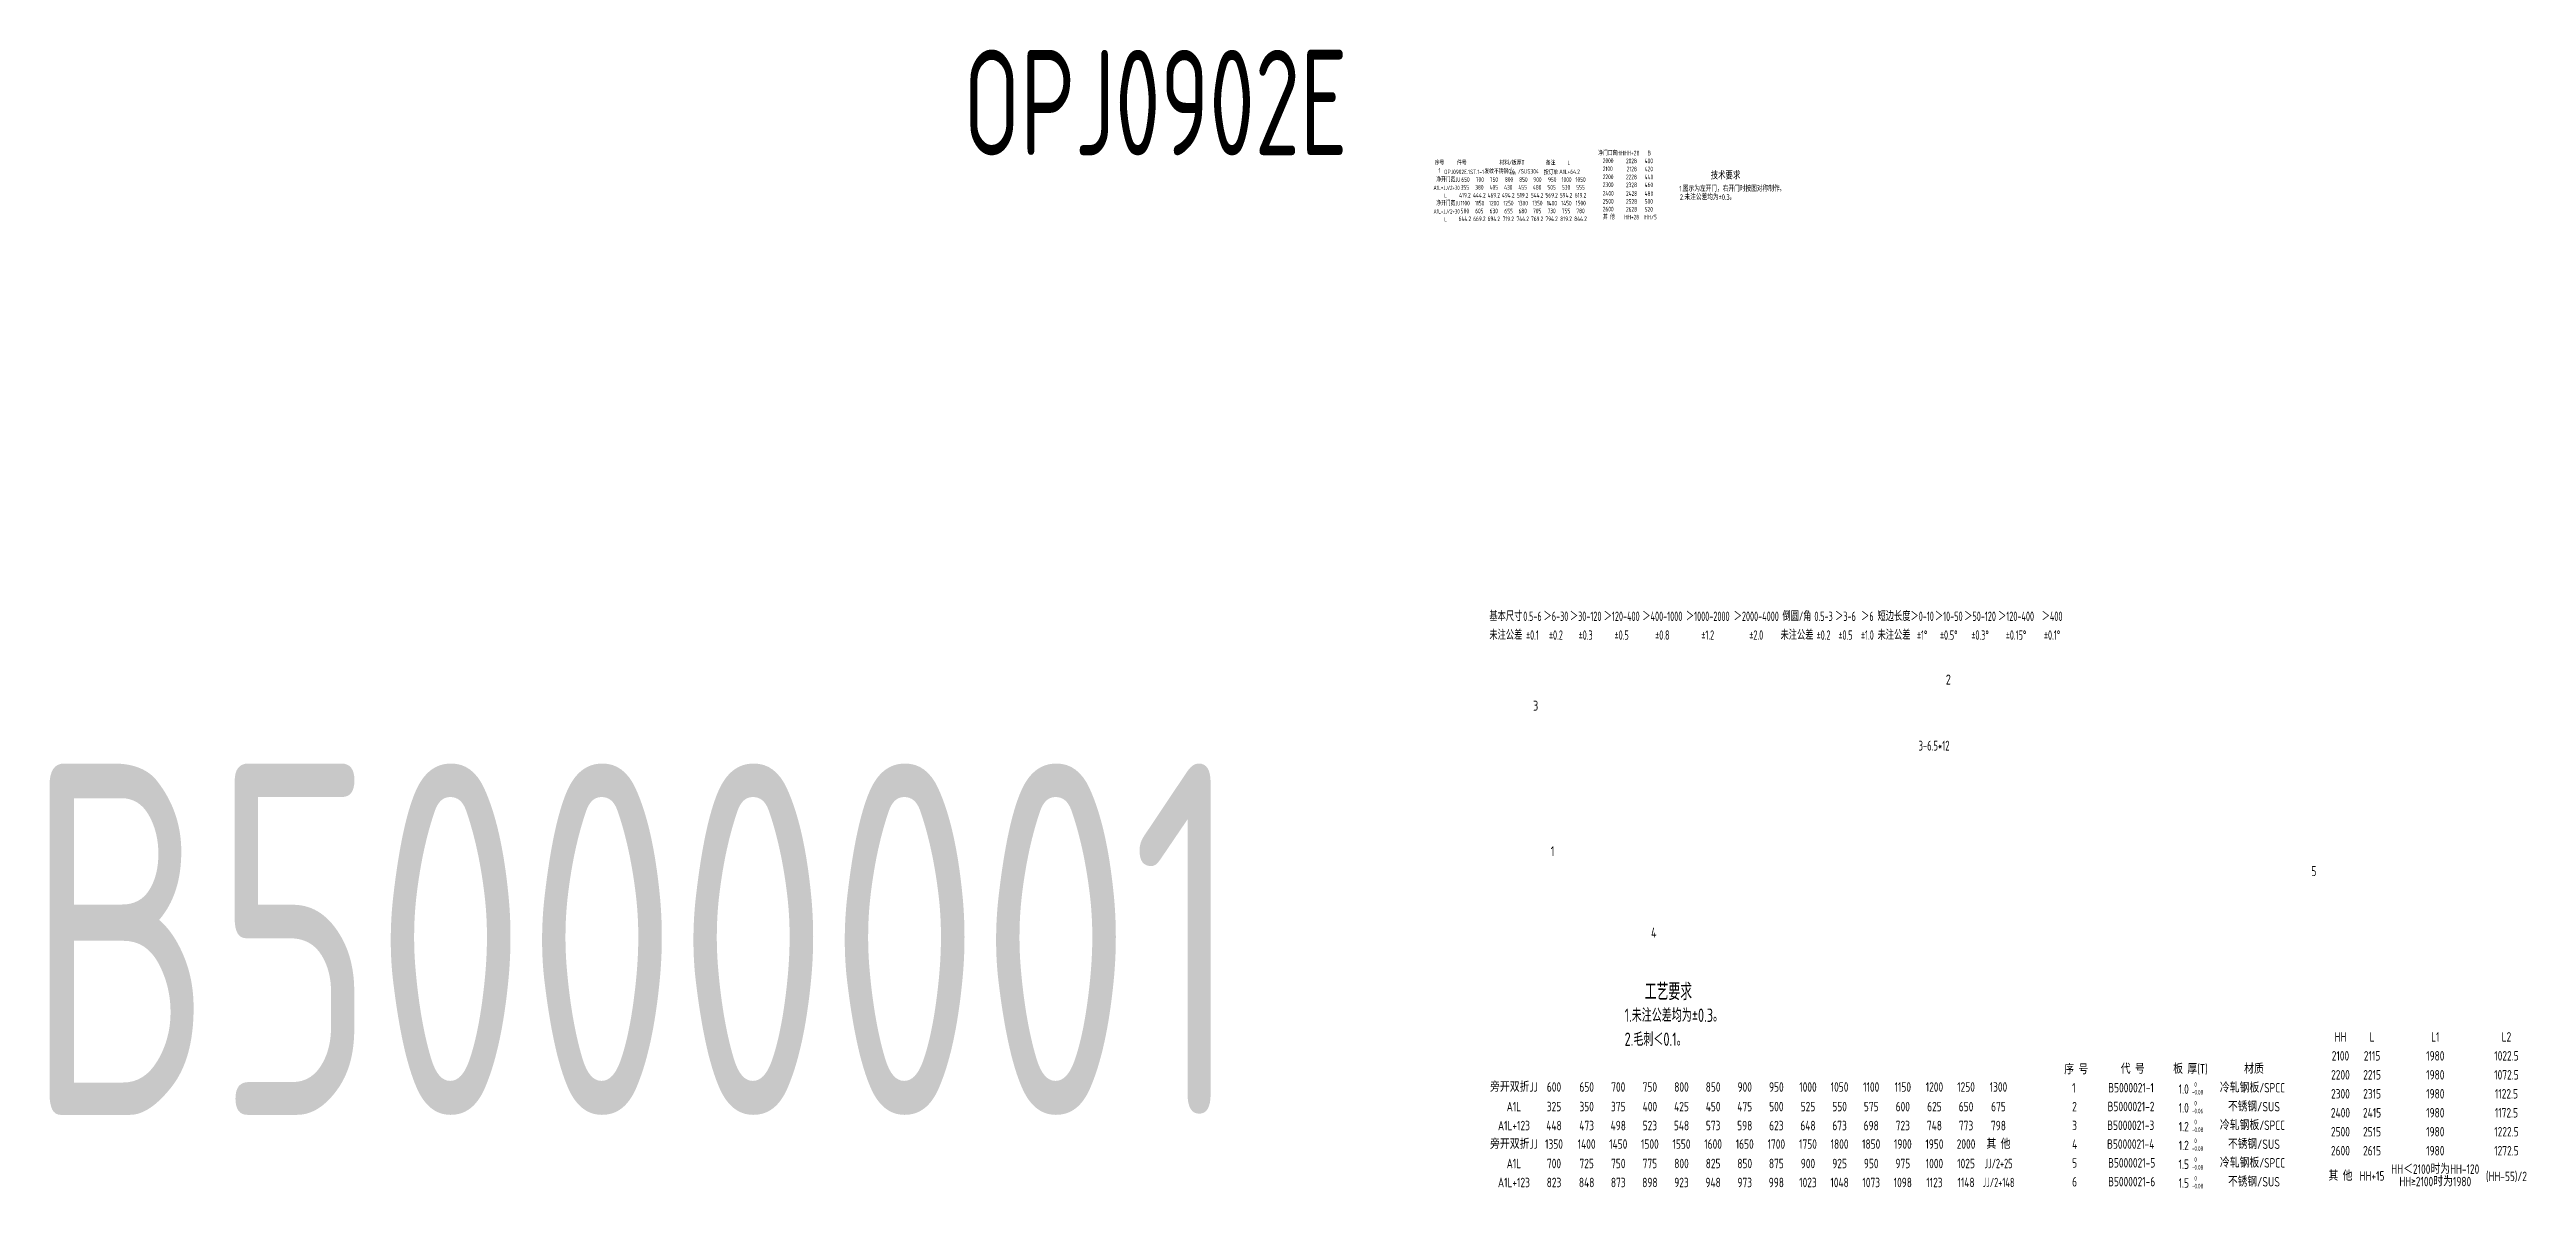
# Model space of a CAD drawing. Header units: inches. Extents: x 14216 to 120088, y -29410 to 23559.
# Drawn here: x 76265 to 83316, y 5858 to 9100 of the extents above; entities that cross this region are included whole.
import ezdxf
from ezdxf.enums import TextEntityAlignment as Align

# ---------------------------------------------------------------- set-up
doc = ezdxf.new("R2010")
doc.units = ezdxf.units.IN
doc.header["$LTSCALE"] = 0.3
doc.header["$MEASUREMENT"] = 0
for name, color, linetype in [('1粗实线', 4, 'Continuous'), ('2', 2, 'Continuous'), ('2细实线', 2, 'Continuous'), ('7', 4, 'Continuous')]:
    doc.layers.add(name, color=color, linetype=linetype)
doc.layers.add('粗实线', color=7, linetype='Continuous', lineweight=30)
doc.styles.add('HZ', font='isocp2.shx', dxfattribs={"width": 0.7, "bigfont": 'hztxt.shx'})

msp = doc.modelspace()

# ---------------------------------------------------------------- texts
at = {"layer": '1粗实线', "color": 4, "style": 'HZ', "width": 0.8}
for s, height, p in [('2', 28.512, (81663.174, 7292.899)), ('3', 28.512, (80488.306, 7218.354)), ('1', 28.512, (80538.459, 6804.048)), ('5', 28.5, (82703.137, 6747.49)), ('4', 28.512, (80824.091, 6572.441))]:
    msp.add_text(s, height=height, dxfattribs=at).set_placement(p)
at = {"layer": '2', "style": 'HZ'}
for s, height, width, p in [('净门口高HH', 13.31, 0.75, (80673.697, 8798.919)), ('2000', 13.31, 0.75, (80686.548, 8777.202)), ('2100', 13.31, 0.75, (80686.548, 8754.156)), ('2200', 13.31, 0.75, (80686.548, 8731.417)), ('HH+28', 13.31, 0.75, (80748.018, 8798.919)), ('2028', 13.31, 0.75, (80752.572, 8776.67)), ('2228', 13.31, 0.75, (80752.572, 8730.885)), ('2128', 13.31, 0.75, (80754.591, 8753.624)), ('400', 13.31, 0.75, (80805.812, 8776.67)), ('440', 13.31, 0.75, (80805.812, 8730.885)), ('420', 13.31, 0.75, (80805.939, 8753.624)), ('B', 13.31, 0.75, (80814.188, 8798.919)), ('A1L=JJ/2+30', 11.979, 0.75, (80204.602, 8700.642)), ('净开门宽JJ', 13.31, 0.75, (80212.673, 8723.514)), ('L', 11.979, 0.75, (80235.622, 8678.257)), ('650', 13.31, 0.75, (80283.91, 8723.514)), ('700', 13.31, 0.75, (80325.05, 8723.514)), ('750', 13.31, 0.75, (80364.718, 8723.514)), ('800', 13.31, 0.75, (80407.725, 8723.514)), ('850', 13.31, 0.75, (80448.47, 8723.514)), ('900', 13.31, 0.75, (80488.803, 8723.514)), ('950', 13.31, 0.75, (80530.75, 8723.514)), ('1000', 13.31, 0.75, (80569.236, 8723.514)), ('1050', 13.31, 0.75, (80608.904, 8723.514)), ('2300', 13.31, 0.75, (80686.548, 8709.032)), ('2400', 13.31, 0.75, (80686.548, 8684.227)), ('2500', 13.31, 0.75, (80686.548, 8661.842)), ('2328', 13.31, 0.75, (80752.572, 8708.5)), ('2428', 13.31, 0.75, (80752.572, 8683.695)), ('2528', 13.31, 0.75, (80752.572, 8661.31)), ('460', 13.31, 0.75, (80805.812, 8708.5)), ('480', 13.31, 0.75, (80805.812, 8683.695)), ('500', 13.31, 0.75, (80805.812, 8661.31)), ('A1L=JJ/2+30', 11.979, 0.75, (80204.602, 8633.487)), ('净开门宽JJ', 13.31, 0.75, (80212.673, 8656.359)), ('L', 11.979, 0.75, (80235.622, 8611.092)), ('1100', 13.31, 0.75, (80281.651, 8656.359)), ('1150', 13.31, 0.75, (80322.396, 8656.359)), ('1200', 13.31, 0.75, (80362.729, 8656.359)), ('1250', 13.31, 0.75, (80403.656, 8656.359)), ('1300', 13.31, 0.75, (80444.796, 8656.359)), ('1350', 13.31, 0.75, (80485.936, 8656.359)), ('1400', 13.31, 0.75, (80527.076, 8656.359)), ('1450', 13.31, 0.75, (80568.216, 8656.359)), ('1500', 13.31, 0.75, (80609.356, 8656.359)), ('其 他', 13.31, 0.75, (80686.548, 8617.072)), ('2600', 13.31, 0.75, (80686.548, 8639.457)), ('HH+28', 13.31, 0.75, (80747.482, 8616.54)), ('2628', 13.31, 0.75, (80752.572, 8638.925)), ('HH/5', 13.31, 0.75, (80804.966, 8616.54)), ('520', 13.31, 0.75, (80805.812, 8638.925)), ('不锈钢/SUS', 27, 0.85, (82466.374, 6077.852)), ('不锈钢/SUS', 27, 0.85, (82466.374, 5970.932)), ('不锈钢/SUS', 27, 0.85, (82466.374, 5864.012))]:
    msp.add_text(s, height=height, dxfattribs=dict(at, width=width)).set_placement(p)
for s, height, width, p in [('419.2', 13.31, 0.75, (80294.019, 8685.624)), ('355', 13.31, 0.75, (80294.019, 8708.009)), ('444.2', 13.31, 0.75, (80335.159, 8685.624)), ('380', 13.31, 0.75, (80335.159, 8708.009)), ('469.2', 13.31, 0.75, (80376.299, 8685.624)), ('405', 13.31, 0.75, (80376.299, 8708.009)), ('494.2', 13.31, 0.75, (80417.439, 8685.624)), ('430', 13.31, 0.75, (80417.439, 8708.009)), ('519.2', 13.31, 0.75, (80458.579, 8685.624)), ('455', 13.31, 0.75, (80458.579, 8708.009)), ('544.2', 13.31, 0.75, (80499.719, 8685.624)), ('480', 13.31, 0.75, (80499.719, 8708.009)), ('569.2', 13.31, 0.75, (80540.859, 8685.624)), ('505', 13.31, 0.75, (80540.859, 8708.009)), ('594.2', 13.31, 0.75, (80581.999, 8685.624)), ('530', 13.31, 0.75, (80581.999, 8708.009)), ('619.2', 13.31, 0.75, (80623.139, 8685.624)), ('555', 13.31, 0.75, (80623.139, 8708.009)), ('644.2', 13.31, 0.75, (80294.019, 8618.459)), ('580', 13.31, 0.75, (80294.019, 8640.854)), ('669.2', 13.31, 0.75, (80335.159, 8618.459)), ('605', 13.31, 0.75, (80335.159, 8640.854)), ('694.2', 13.31, 0.75, (80376.299, 8618.459)), ('630', 13.31, 0.75, (80376.299, 8640.854)), ('719.2', 13.31, 0.75, (80417.439, 8618.459)), ('655', 13.31, 0.75, (80418.342, 8640.296)), ('744.2', 13.31, 0.75, (80458.579, 8618.459)), ('680', 13.31, 0.75, (80458.579, 8640.854)), ('769.2', 13.31, 0.75, (80499.719, 8618.459)), ('705', 13.31, 0.75, (80499.719, 8640.854)), ('794.2', 13.31, 0.75, (80540.859, 8618.459)), ('730', 13.31, 0.75, (80540.859, 8640.854)), ('819.2', 13.31, 0.75, (80581.999, 8618.459)), ('755', 13.31, 0.75, (80581.999, 8640.854)), ('844.2', 13.31, 0.75, (80623.139, 8618.459)), ('780', 13.31, 0.75, (80623.139, 8640.854)), ('HH', 27, 0.8, (82786.276, 6289.961)), ('L', 27, 0.8, (82876.276, 6289.961)), ('L1', 27, 0.8, (83056.277, 6289.961)), ('L2', 27, 0.8, (83258.777, 6289.961)), ('2100', 27, 0.8, (82786.276, 6235.961)), ('2115', 27, 0.8, (82876.276, 6235.961)), ('1980', 27, 0.8, (83056.277, 6235.961)), ('1022.5', 27, 0.8, (83258.777, 6235.961)), ('旁开双折JJ', 27, 0.8, (80433.528, 6147.348)), ('600', 27, 0.8, (80547.616, 6147.348)), ('650', 27, 0.8, (80640.528, 6147.348)), ('700', 27, 0.8, (80730.528, 6147.348)), ('750', 27, 0.8, (80820.528, 6147.348)), ('800', 27, 0.8, (80910.528, 6147.348)), ('850', 27, 0.8, (81000.528, 6147.348)), ('900', 27, 0.8, (81090.528, 6147.348)), ('950', 27, 0.8, (81180.528, 6147.348)), ('1000', 27, 0.8, (81270.528, 6147.348)), ('1050', 27, 0.8, (81360.528, 6147.348)), ('1100', 27, 0.8, (81450.528, 6147.348)), ('1150', 27, 0.8, (81540.528, 6147.348)), ('1200', 27, 0.8, (81630.528, 6147.348)), ('1250', 27, 0.8, (81720.528, 6147.348)), ('1300', 27, 0.8, (81812.778, 6147.348)), ('2300', 27, 0.8, (82786.276, 6127.961)), ('2200', 27, 0.8, (82786.276, 6181.961)), ('2315', 27, 0.8, (82876.276, 6127.961)), ('2215', 27, 0.8, (82876.276, 6181.961)), ('1980', 27, 0.8, (83056.277, 6181.961)), ('1980', 27, 0.8, (83056.277, 6127.961)), ('1072.5', 27, 0.8, (83258.777, 6181.961)), ('1122.5', 27, 0.8, (83258.777, 6127.961)), ('A1L', 27, 0.8, (80433.528, 6091.53)), ('325', 27, 0.8, (80547.616, 6091.53)), ('350', 27, 0.8, (80640.528, 6091.53)), ('375', 27, 0.8, (80730.528, 6091.53)), ('400', 27, 0.8, (80820.528, 6091.53)), ('425', 27, 0.8, (80910.528, 6091.53)), ('450', 27, 0.8, (81000.528, 6091.53)), ('475', 27, 0.8, (81090.528, 6091.53)), ('500', 27, 0.8, (81180.528, 6091.53)), ('525', 27, 0.8, (81270.528, 6091.53)), ('550', 27, 0.8, (81360.528, 6091.53)), ('575', 27, 0.8, (81450.528, 6091.53)), ('600', 27, 0.8, (81540.528, 6091.53)), ('625', 27, 0.8, (81630.528, 6091.53)), ('650', 27, 0.8, (81720.528, 6091.53)), ('675', 27, 0.8, (81812.778, 6091.53)), ('2400', 27, 0.8, (82786.276, 6073.961)), ('2415', 27, 0.8, (82876.276, 6073.961)), ('1980', 27, 0.8, (83056.277, 6073.961)), ('1172.5', 27, 0.8, (83258.777, 6073.961)), ('旁开双折JJ', 27, 0.8, (80433.528, 5984.863)), ('A1L+123', 27, 0.8, (80433.528, 6037.53)), ('1350', 27, 0.8, (80547.616, 5984.863)), ('448', 27, 0.8, (80547.616, 6037.53)), ('1400', 27, 0.8, (80640.528, 5984.863)), ('473', 27, 0.8, (80640.528, 6037.53)), ('1450', 27, 0.8, (80730.528, 5984.863)), ('498', 27, 0.8, (80730.528, 6037.53)), ('1500', 27, 0.8, (80820.528, 5984.863)), ('523', 27, 0.8, (80820.528, 6037.53)), ('1550', 27, 0.8, (80910.528, 5984.863)), ('548', 27, 0.8, (80910.528, 6037.53)), ('1600', 27, 0.8, (81000.528, 5984.863)), ('573', 27, 0.8, (81000.528, 6037.53)), ('1650', 27, 0.8, (81090.528, 5984.863)), ('598', 27, 0.8, (81090.528, 6037.53)), ('1700', 27, 0.8, (81180.528, 5984.863)), ('623', 27, 0.8, (81180.528, 6037.53)), ('1750', 27, 0.8, (81270.528, 5984.863)), ('648', 27, 0.8, (81270.528, 6037.53)), ('1800', 27, 0.8, (81360.528, 5984.863)), ('673', 27, 0.8, (81360.528, 6037.53)), ('1850', 27, 0.8, (81450.528, 5984.863)), ('698', 27, 0.8, (81450.528, 6037.53)), ('1900', 27, 0.8, (81540.528, 5984.863)), ('723', 27, 0.8, (81540.528, 6037.53)), ('1950', 27, 0.8, (81630.528, 5984.863)), ('748', 27, 0.8, (81630.528, 6037.53)), ('2000', 27, 0.8, (81720.528, 5984.863)), ('773', 27, 0.8, (81720.528, 6037.53)), ('其 他', 27, 0.8, (81812.778, 5984.863)), ('798', 27, 0.8, (81812.778, 6037.53)), ('2500', 27, 0.8, (82786.276, 6019.961)), ('2515', 27, 0.8, (82876.276, 6019.961)), ('1980', 27, 0.8, (83056.277, 6019.961)), ('1222.5', 27, 0.8, (83258.777, 6019.961)), ('A1L', 27, 0.8, (80433.528, 5929.53)), ('700', 27, 0.8, (80547.616, 5929.53)), ('725', 27, 0.8, (80640.528, 5929.53)), ('750', 27, 0.8, (80730.528, 5929.53)), ('775', 27, 0.8, (80820.528, 5929.53)), ('800', 27, 0.8, (80910.528, 5929.53)), ('825', 27, 0.8, (81000.528, 5929.53)), ('850', 27, 0.8, (81090.528, 5929.53)), ('875', 27, 0.8, (81180.528, 5929.53)), ('900', 27, 0.8, (81270.528, 5929.53)), ('925', 27, 0.8, (81360.528, 5929.53)), ('950', 27, 0.8, (81450.528, 5929.53)), ('975', 27, 0.8, (81540.528, 5929.53)), ('1000', 27, 0.8, (81630.528, 5929.53)), ('1025', 27, 0.8, (81720.528, 5929.53)), ('JJ/2+25', 27, 0.7, (81812.778, 5929.53)), ('2600', 27, 0.8, (82786.276, 5965.961)), ('2615', 27, 0.8, (82876.276, 5965.961)), ('HH＜2100时为HH-120', 27.00001, 0.8, (83056.277, 5913.52)), ('1980', 27, 0.8, (83056.277, 5965.961)), ('1272.5', 27, 0.8, (83258.777, 5965.961)), ('A1L+123', 27, 0.8, (80433.528, 5875.53)), ('823', 27, 0.8, (80547.616, 5875.53)), ('848', 27, 0.8, (80640.528, 5875.53)), ('873', 27, 0.8, (80730.528, 5875.53)), ('898', 27, 0.8, (80820.528, 5875.53)), ('923', 27, 0.8, (80910.528, 5875.53)), ('948', 27, 0.8, (81000.528, 5875.53)), ('973', 27, 0.8, (81090.528, 5875.53)), ('998', 27, 0.8, (81180.528, 5875.53)), ('1023', 27, 0.8, (81270.528, 5875.53)), ('1048', 27, 0.8, (81360.528, 5875.53)), ('1073', 27, 0.8, (81450.528, 5875.53)), ('1098', 27, 0.8, (81540.528, 5875.53)), ('1123', 27, 0.8, (81630.528, 5875.53)), ('1148', 27, 0.8, (81720.528, 5875.53)), ('JJ/2+148', 26.5, 0.7, (81812.778, 5875.53)), ('其 他', 27, 0.8, (82786.276, 5894.243)), ('HH+15', 27, 0.8, (82876.276, 5894.243)), ('HH≥2100时为1980', 27.00001, 0.8, (83056.277, 5878.23)), ('(HH-55)/2', 27, 0.8, (83258.777, 5892.878))]:
    msp.add_text(s, height=height, dxfattribs=dict(at, width=width)).set_placement(p, align=Align.MIDDLE_CENTER)
at = {"layer": '2', "color": 6, "style": 'HZ', "width": 0.75}
for s, p in [('1.未注公差均为±0.3。', (80748.525, 6332.591)), ('2.毛刺＜0.1。', (80748.417, 6264.333))]:
    msp.add_text(s, height=38, dxfattribs=at).set_placement(p)
at = {"layer": '2', "color": 2, "linetype": 'ByBlock', "style": 'HZ', "width": 0.8}
for s, p in [('序 号', (81999.94, 6183.776)), ('1', (82022.528, 6131.346)), ('2', (82022.528, 6077.886)), ('3', (82022.528, 6024.426)), ('4', (82022.528, 5970.966)), ('5', (82022.528, 5917.506)), ('6', (82022.528, 5864.046))]:
    msp.add_text(s, height=27, dxfattribs=at).set_placement(p)
for s, p in [('代 号', (82194.988, 6198.72)), ('板 厚(T)', (82359.264, 6198.72)), ('材质', (82540.153, 6198.72)), ('B5000021-1', (82190.247, 6145.26)), ('1.0', (82340.28, 6141.37)), ('冷轧钢板/SPCC', (82535.706, 6145.26)), ('B5000021-2', (82190.247, 6091.8)), ('1.0', (82340.28, 6087.91)), ('B5000021-4', (82189.299, 5984.88)), ('B5000021-3', (82189.299, 6038.34)), ('1.2', (82340.28, 6034.45)), ('1.2', (82340.28, 5980.99)), ('冷轧钢板/SPCC', (82535.706, 6038.34)), ('B5000021-5', (82191.954, 5931.42)), ('1.5', (82340.28, 5927.53)), ('冷轧钢板/SPCC', (82535.706, 5931.42)), ('B5000021-6', (82191.954, 5877.96)), ('1.5', (82340.28, 5874.07))]:
    msp.add_text(s, height=27, dxfattribs=at).set_placement(p, align=Align.MIDDLE_CENTER)
at = {"layer": '2', "color": 6, "attachment_point": 5, "style": 'HZ'}
for s, insert, char_height in [('\\A1;OPJ0902E', (79413.038, 8949.263), 300), ('3-6.5*12', (81629.512, 7118.843), 28), ('\\A1;B5000001', (77928.882, 6568.006), 1000)]:
    msp.add_mtext(s, dxfattribs=dict(at, insert=insert, char_height=char_height))
at = {"layer": '2', "char_height": 13.2828, "attachment_point": 1, "style": 'HZ'}
for s, insert in [(' 0\\P-0.08', (82363.769, 6161.222)), (' 0\\P-0.06', (82363.769, 6107.762)), (' 0\\P-0.08', (82363.769, 6054.302)), (' 0\\P-0.08', (82363.769, 6000.842)), (' 0\\P-0.08', (82363.769, 5947.382)), (' 0\\P-0.08', (82363.769, 5893.922))]:
    msp.add_mtext(s, dxfattribs=dict(at, insert=insert))
at = {"layer": '2细实线', "style": 'HZ', "width": 0.8}
for s, height, p in [('序号', 12.5971, (80221.654, 8778.116)), ('1', 12.597, (80221.654, 8756.014)), ('OPJ0902E.1ST.1-1', 12.59712, (80291.645, 8752.007)), ('件号', 12.5971, (80285.149, 8778.116)), ('材料/板厚T', 12.5971, (80428.122, 8778.116)), ('备注', 12.5971, (80538.017, 8777.779)), ('L', 12.597, (80589.957, 8777.779))]:
    msp.add_text(s, height=height, dxfattribs=at).set_placement(p, align=Align.MIDDLE_CENTER)
at = {"layer": '2细实线', "style": 'HZ'}
for s, height, width, p in [('发纹不锈钢0.6', 12.5971, 0.8, (80349.44, 8747.421)), ('-0.05', 8, 0.8, (80417.819, 8743.84)), (' 0', 8, 0.8, (80419.595, 8756.468)), ('/SUS304', 12.5971, 0.8, (80445.189, 8747.421)), ('1.图示为左开门，右开门时按图对称制作。', 16, 0.75, (80903.787, 8696.273)), ('2.未注公差均为±0.3。', 16, 0.75, (80905.899, 8672.187))]:
    msp.add_text(s, height=height, dxfattribs=dict(at, width=width)).set_placement(p)
at = {"layer": '2细实线', "style": 'HZ', "width": 0.8}
for s, p in [('按订单', (80539.027, 8752.483)), ('A1L+64.2', (80591.934, 8752.483))]:
    msp.add_text(s, height=12.5971, dxfattribs=at).set_placement(p, align=Align.MIDDLE)
at = {"layer": '2细实线', "linetype": 'ByBlock', "style": 'HZ', "width": 0.65}
for s, p in [('基本尺寸', (80410.578, 7487.106)), ('0.5-6', (80486.313, 7487.106)), ('＞6-30', (80553.138, 7487.106)), ('＞30-120', (80637.783, 7487.106)), ('＞120-400', (80740.248, 7487.106)), ('＞400-1000', (80856.078, 7487.106)), ('＞1000-2000', (80985.273, 7487.106)), ('＞2000-4000', (81123.378, 7487.106)), ('倒圆/角', (81239.208, 7487.106)), ('0.5-3', (81314.943, 7487.106)), ('＞3-6', (81377.313, 7487.106)), ('＞6', (81439.683, 7487.106)), ('短边长度', (81515.418, 7487.106)), ('＞0-10', (81595.608, 7487.106)), ('＞10-50', (81671.343, 7487.106)), ('＞50-120', (81760.443, 7487.106)), ('＞120-400', (81862.908, 7487.106)), ('＞400', (81965.373, 7487.106)), ('未注公差', (80410.578, 7433.646)), ('%%p0.1', (80486.313, 7433.646)), ('%%p0.2', (80553.138, 7433.646)), ('%%p0.3', (80637.783, 7433.646)), ('%%p0.5', (80740.248, 7433.646)), ('%%p0.8', (80856.078, 7433.646)), ('%%p1.2', (80985.273, 7433.646)), ('%%p2.0', (81123.378, 7433.646)), ('未注公差', (81239.208, 7433.646)), ('%%p0.2', (81314.943, 7433.646)), ('%%p0.5', (81377.313, 7433.646)), ('%%p1.0', (81439.683, 7433.646)), ('未注公差', (81515.418, 7433.646)), ('%%p1%%d', (81595.608, 7433.646)), ('%%p0.5%%d', (81671.343, 7433.646)), ('%%p0.3%%d', (81760.443, 7433.646)), ('%%p0.15%%d', (81862.908, 7433.646)), ('%%p0.1%%d', (81965.373, 7433.646))]:
    msp.add_text(s, height=26.73, dxfattribs=at).set_placement(p, align=Align.MIDDLE_CENTER)
at = {"layer": '7', "ltscale": 0.5, "style": 'HZ', "width": 0.75}
msp.add_text('技术要求', height=21, dxfattribs=at).set_placement((80993.286, 8730.955))
at = {"layer": '粗实线', "color": 3, "linetype": 'Continuous', "lineweight": -3, "style": 'HZ', "width": 0.7}
msp.add_text('工艺要求', height=48, dxfattribs=at).set_placement((80805.92, 6394.51))

doc.saveas('drawing.dxf')
